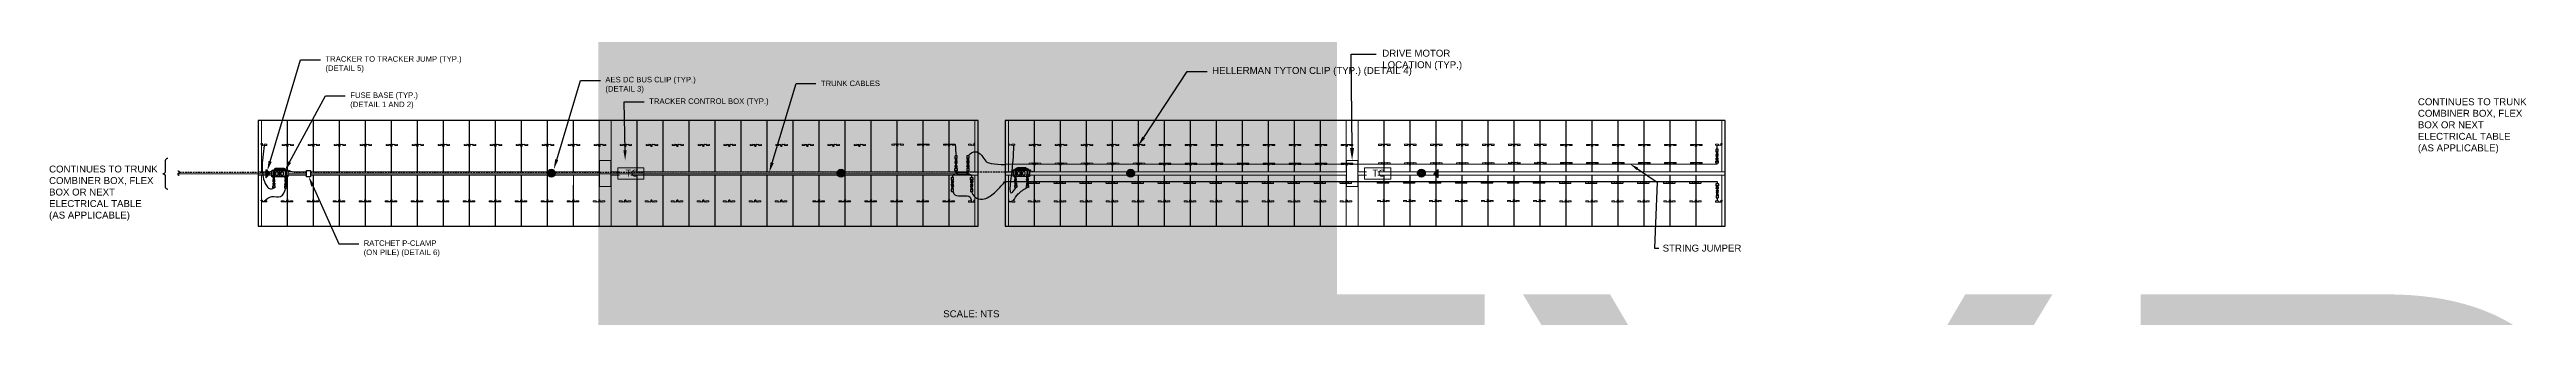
# Model space of a CAD drawing. Header units: feet. Extents: x -13743 to 68376, y -48 to 67763.
# Drawn here: x -328.7 to 30.4, y 63192.4 to 63231.1 of the extents above; entities that cross this region are included whole.
import ezdxf
from ezdxf import colors
from ezdxf.entities.mleader import LeaderData, LeaderLine
from ezdxf.enums import TextEntityAlignment as Align
from ezdxf.math import Vec2, Vec3

# ---------------------------------------------------------------- set-up
doc = ezdxf.new("R2018")
doc.units = ezdxf.units.FT
doc.header["$MEASUREMENT"] = 0
doc.set_wipeout_variables(frame=1)
doc.linetypes.add('ACAD-x100644055pbs01-civil$0${ Chain Double-Dash }', pattern=[0])
doc.linetypes.add('HIDDEN', pattern=[0.375, 0.25, -0.125])
for name, color, linetype in [('@2x27 Tracker LR5', 5, 'Continuous'), ('E-CABL-HARN', 6, 'HIDDEN'), ('E-CABL-HARN-NEG', 3, 'Continuous'), ('E-EQPM-HRDW', 16, 'Continuous'), ('E-HARN-COMP', 8, 'Continuous'), ('E-TRNK-CABL-NEG', 6, 'HIDDEN'), ('E-TRUNK-CABLE-POS', 6, 'HIDDEN'), ('E-WIRING DETAILS', 7, 'Continuous'), ('G-ANNO-DIMS', 1, 'Continuous'), ('G-ANNO-TEXT', 1, 'Continuous'), ('G-TEXT', 7, 'Continuous'), ('G-TITL-TEXT', 153, 'Continuous'), ('PDF_Ediciones', 1, 'Continuous'), ('XREF', 7, 'Continuous')]:
    doc.layers.add(name, color=color, linetype=linetype)
for name, color, linetype, lineweight in [('E-MODULE', 253, 'Continuous', 0), ('E-TRACER-EQMPT', 252, 'Continuous', 0), ('E-TRACKER MOTOR', 252, 'Continuous', 0)]:
    doc.layers.add(name, color=color, linetype=linetype, lineweight=lineweight)
doc.styles.add('NEI-A', font='arial.ttf')
doc.styles.get("Standard").update_dxf_attribs({"font": 'arial.ttf'})

msp = doc.modelspace()

# ---------------------------------------------------------------- texts
at = {"layer": 'E-TRACKER MOTOR', "char_height": 1, "attachment_point": 1}
for insert in [(-245.18, 63213.76), (-136.9, 63213.76)]:
    msp.add_mtext_dynamic_manual_height_columns('TC', width=1.5814, gutter_width=9.38, heights=[0], dxfattribs=dict(at, insert=insert))
at = {"layer": 'G-ANNO-TEXT', "char_height": 1, "width": 17.856, "attachment_point": 4, "style": 'NEI-A'}
for insert in [(14.67, 63220.1, 0.09), (-328.72, 63210.37, 0)]:
    msp.add_mtext('CONTINUES TO TRUNK COMBINER BOX, FLEX BOX OR NEXT ELECTRICAL TABLE \\P(AS APPLICABLE)', dxfattribs=dict(at, insert=insert))
at = {"layer": 'G-TITL-TEXT', "color": 7, "linetype": 'Continuous', "style": 'NEI-A'}
msp.add_text('SCALE: NTS', height=1, dxfattribs=at).set_placement((-199.1, 63193.41), align=Align.TOP_LEFT)

# ---------------------------------------------------------------- blocks, each defined once
blk = doc.blocks.new('CLIP')
blk.add_lwpolyline([(-0.09, 0.1), (0.05, 0.1), (0.05, -0.02), (-0.09, -0.02)], close=True)
at = {"layer": 'PDF_Ediciones', "lineweight": 0}
for points in [[(-0.9, -0.15, -0.414213), (-0.93, -0.12), (-0.93, -0.04, -0.414213), (-0.89, 0), (-0.53, 0, -0.414213), (-0.5, -0.04), (-0.5, -0.12, -0.414213), (-0.53, -0.17), (-0.9, -0.15)], [(0.71, -0.15, 0.414213), (0.75, -0.12), (0.75, -0.04, 0.414213), (0.72, 0), (0.35, 0, 0.414213), (0.32, -0.04), (0.32, -0.12, 0.414213), (0.35, -0.17), (0.71, -0.15)]]:
    blk.add_lwpolyline(points, format="xyb", dxfattribs=at)
at = {"layer": 'XREF', "flags": 128}
blk.add_lwpolyline([(-0.51, -0.1), (-0.18, -0.12, 0.486695), (-0.07, -0.03), (-0.07, 0.11, -0.78238), (0.02, 0.12), (0.02, -0.03, 0.37874), (0.16, -0.11), (0.33, -0.1)], format="xyb", dxfattribs=at)
blk = doc.blocks.new('Injected piece wire support')
h = blk.add_hatch(color=256)
h.dxf.hatch_style = 1
h.paths.add_polyline_path([(0, 0.57), (0, -0.57), (0.64, 0.07)])
at = {"layer": 'E-EQPM-HRDW', "flags": 128}
blk.add_lwpolyline([(0.64, 0.07), (0, 0.57), (0, -0.57)], close=True, dxfattribs=at)
blk = doc.blocks.new('AES Clamp')
h = blk.add_hatch(color=256)
h.dxf.hatch_style = 1
h.paths.add_polyline_path([(-0.56, 0, 1), (0.56, 0, 1)])
at = {"layer": 'E-WIRING DETAILS'}
blk.add_circle((0, 0), 0.564, dxfattribs=at)
blk = doc.blocks.new('Fuse Base')
blk.add_wipeout([(-1.12, 0.46), (1.21, 0.47), (1.21, -0.46), (-1.12, -0.46)])
at = {"layer": 'E-HARN-COMP'}
for points in [[(-1.12, 0.46), (0, 0.46), (0, -0.46), (-1.12, -0.46)], [(-0.52, 0.27), (-0.23, 0.27), (-0.23, -0.27), (-0.52, -0.27)], [(0, 0.46), (1.21, 0.47), (1.21, -0.46), (0, -0.46)], [(0.25, 0.26), (0.51, 0.26), (0.51, -0.26), (0.25, -0.26)]]:
    blk.add_lwpolyline(points, close=True, dxfattribs=at)
blk = doc.blocks.new('drop')
at = {"layer": 'E-HARN-COMP'}
blk.add_line((-0.9, 0.35), (0.9, 0.35), dxfattribs=at)
for points in [[(-0.9, 0.41, 0.38464), (-1.28, 0.11), (-1.28, -0.18)], [(0.89, 0.41, -0.38464), (1.27, 0.11), (1.27, -0.18)]]:
    blk.add_lwpolyline(points, format="xyb", dxfattribs=at)
blk.add_lwpolyline([(-0.9, 0.54), (0.9, 0.54), (0.9, 0), (-0.9, 0)], close=True, dxfattribs=at)
blk = doc.blocks.new('A$C084F4888')
at = {"layer": 'E-HARN-COMP'}
for p, q in [((0.52, 0.02, 0.01), (0.41, 0.02, 0.01)), ((0.54, 0.02, 0.01), (0.57, 0.02, 0.01)), ((0.52, -0.02, 0.01), (0.41, -0.02, 0.01)), ((0.54, -0.02, 0.01), (0.57, -0.02, 0.01))]:
    blk.add_line(p, q, dxfattribs=at)
for points, elevation in [([(0.2, -0.1), (0.2, -0.09), (0.2, 0.09), (0.2, 0.1), (0.03, 0.1), (0.01, 0.09), (0, 0.09), (0, 0.07), (0, 0.03), (0, -0.01), (0, -0.07), (0, -0.09), (0.03, -0.1), (0.2, -0.1)], -0.01), ([(0.2, 0.07), (0.2, 0.06), (0.2, 0.06), (0.2, 0.06), (0.2, 0.06), (0.2, 0.06), (0.21, 0.06), (0.21, 0.07), (0.21, 0.07), (0.22, 0.06), (0.22, 0.06), (0.22, 0.06)], 0.05), ([(0.27, 0.08), (0.27, -0.08), (0.28, -0.07), (0.28, -0.06), (0.28, -0.06), (0.29, -0.06), (0.31, -0.05), (0.32, -0.05), (0.33, -0.05), (0.35, -0.1), (0.35, -0.1), (0.35, 0.1), (0.35, 0.1), (0.33, 0.05), (0.32, 0.05), (0.31, 0.05), (0.29, 0.06), (0.28, 0.06), (0.28, 0.06), (0.28, 0.07), (0.27, 0.08)], 0), ([(0.35, 0.09), (0.37, 0.09)], 0), ([(0.47, 0.06), (0.47, 0.06), (0.46, 0.07), (0.45, 0.08), (0.43, 0.08), (0.43, 0.07), (0.37, 0.07), (0.37, 0.07), (0.37, 0.1), (0.37, 0.1), (0.37, -0.1), (0.37, -0.1), (0.37, -0.07), (0.37, -0.07), (0.43, -0.07), (0.43, -0.08), (0.45, -0.08), (0.46, -0.07), (0.47, -0.06), (0.47, -0.06), (0.46, -0.06), (0.37, -0.06), (0.37, -0.05), (0.37, -0.04), (0.37, -0.04), (0.37, 0.04), (0.37, 0.04), (0.37, 0.05), (0.37, 0.06)], 0.03), ([(0.37, 0.06), (0.46, 0.06), (0.47, 0.06)], 0.03), ([(0.2, -0.07), (0.2, -0.07), (0.2, -0.07), (0.21, -0.06), (0.21, -0.06), (0.22, -0.07), (0.22, -0.07), (0.22, -0.06), (0.22, -0.06)], 0.01), ([(0.35, -0.09), (0.37, -0.09)], 0)]:
    blk.add_lwpolyline(points, dxfattribs=dict(at, elevation=elevation))
for points in [[(0.27, 0.08), (0.26, 0.07), (0.26, 0.07), (0.26, 0.06), (0.25, 0.06), (0.25, 0.06), (0.23, 0.06), (0.23, 0.06), (0.23, 0.06), (0.22, 0.06), (0.22, 0.06), (0.22, 0.05), (0.22, 0.05), (0.22, 0.05), (0.23, 0.04), (0.26, 0.04), (0.26, 0.05), (0.26, 0.05), (0.26, 0.07)], [(0.37, 0.04), (0.38, 0.04)], [(0.38, -0.04), (0.38, 0.04), (0.38, 0.04), (0.38, -0.04), (0.38, -0.04)], [(0.38, 0.04), (0.39, 0.03), (0.39, -0.03), (0.38, -0.04), (0.38, 0.04), (0.38, 0.04)], [(0.4, 0.04), (0.4, 0.04), (0.39, 0.03), (0.39, -0.03), (0.4, -0.04), (0.4, 0.04)], [(0.39, 0.03), (0.39, 0.03)], [(0.4, 0.04), (0.41, 0.04), (0.41, 0.04), (0.41, 0.03), (0.41, 0.03), (0.57, 0.03), (0.57, 0.03), (0.57, 0.02), (0.57, -0.02), (0.57, -0.03), (0.57, -0.03), (0.41, -0.03), (0.41, -0.04), (0.41, -0.04), (0.4, -0.04), (0.4, -0.04), (0.4, 0.04)], [(0.4, 0.04), (0.4, 0.04), (0.4, -0.04), (0.4, -0.04), (0.4, 0.04)], [(0.4, 0.04), (0.4, 0.04)], [(0.54, 0.02), (0.54, 0.02), (0.54, -0.02), (0.54, -0.02), (0.54, 0.02)], [(0.57, 0.02), (0.57, 0.02), (0.57, -0.02), (0.57, -0.02)], [(0.27, -0.08), (0.26, -0.07), (0.26, -0.07), (0.26, -0.06), (0.25, -0.06), (0.25, -0.06), (0.23, -0.06), (0.23, -0.06), (0.23, -0.06), (0.22, -0.06), (0.22, -0.06), (0.22, -0.05), (0.22, -0.05), (0.22, -0.05), (0.23, -0.04), (0.26, -0.04), (0.26, -0.05), (0.26, -0.05), (0.26, -0.07)], [(0.37, -0.04), (0.38, -0.04)], [(0.38, -0.04), (0.38, -0.04)], [(0.39, -0.03), (0.39, -0.03)], [(0.4, -0.04), (0.4, -0.04)], [(0.4, -0.04), (0.4, -0.04)]]:
    blk.add_lwpolyline(points, dxfattribs=at)
at = {"layer": 'E-HARN-COMP', "elevation": 0.06}
blk.add_lwpolyline([(0.35, 0.02), (0.3, 0.02), (0.3, -0.02), (0.35, -0.02)], close=True, dxfattribs=at)
at = {"layer": 'E-HARN-COMP'}
blk.add_circle((0.32, 0, 0.05), 0.0136, dxfattribs=at)
blk = doc.blocks.new('A$C2C7A52CE')
at = {"layer": 'E-HARN-COMP'}
for p, q in [((-0.5, 0.09, 0.08), (-0.49, 0.09, 0.08)), ((-0.5, -0.09, 0.08), (-0.49, -0.09, 0.08))]:
    blk.add_line(p, q, dxfattribs=at)
for points, elevation in [([(-0.63, -0.1), (-0.64, -0.1), (-0.64, 0.1), (-0.63, 0.1), (-0.58, 0.1), (-0.57, 0.1), (-0.57, -0.1), (-0.58, -0.1), (-0.63, -0.1)], -0.03), ([(-0.63, 0.03), (-0.63, 0.03), (-0.63, 0.02), (-0.6, 0.02)], 0.08), ([(-0.57, 0.06), (-0.57, 0.06), (-0.52, 0.06), (-0.51, 0.06)], 0.01), ([(-0.51, -0.1), (-0.51, -0.1), (-0.51, 0.1), (-0.51, 0.1), (-0.5, 0.1), (-0.5, -0.1), (-0.51, -0.1)], -0.03), ([(-0.49, 0.1), (-0.49, 0.09), (-0.49, 0.09), (-0.39, 0.06), (-0.28, 0.07), (-0.28, 0.08), (-0.27, 0.08), (-0.27, -0.08), (-0.28, -0.08), (-0.28, -0.08), (-0.39, -0.06), (-0.49, -0.09), (-0.49, -0.1), (-0.49, 0.1)], -0.03), ([(-0.27, -0.08), (-0.27, -0.08), (-0.27, 0.07), (-0.27, 0.08)], -0.03), ([(-0.27, 0.07), (-0.26, 0.07), (-0.25, 0.07), (-0.25, 0.07), (-0.24, 0.07), (-0.24, 0.07), (-0.22, 0.07), (-0.22, 0.07), (-0.22, 0.07), (-0.21, 0.07), (-0.21, 0.07), (-0.2, 0.07), (-0.2, 0.07)], 0.08), ([(0, -0.09), (-0.01, -0.09), (-0.03, -0.1), (-0.14, -0.1), (-0.2, -0.1), (-0.2, -0.09), (-0.2, 0.09), (-0.2, 0.1), (-0.14, 0.1), (-0.03, 0.1), (-0.01, 0.09), (0, 0.09), (0, 0.06), (0, 0), (0, -0.07), (0, -0.09)], -0.02), ([(-0.63, -0.03), (-0.63, -0.03), (-0.63, -0.02), (-0.6, -0.02)], 0.08), ([(-0.57, -0.06), (-0.57, -0.06), (-0.52, -0.06), (-0.51, -0.06)], 0.01), ([(-0.27, -0.07), (-0.26, -0.06), (-0.25, -0.06), (-0.25, -0.07), (-0.24, -0.07), (-0.24, -0.07), (-0.23, -0.07), (-0.22, -0.07), (-0.22, -0.07), (-0.22, -0.07), (-0.22, -0.07), (-0.21, -0.07), (-0.21, -0.07), (-0.2, -0.07), (-0.2, -0.07)], -0.04)]:
    blk.add_lwpolyline(points, dxfattribs=dict(at, elevation=elevation))
for points in [[(-0.59, 0.02), (-0.43, 0.02)], [(-0.43, 0.02), (-0.43, -0.02)], [(-0.59, -0.02), (-0.43, -0.02)]]:
    blk.add_lwpolyline(points, dxfattribs=at)
blk = doc.blocks.new('RACHET CLAMP')
blk.add_wipeout([(-0.29, 0.92), (0.29, 0.92), (0.29, 0), (-0.29, 0)])
at = {"layer": 'E-HARN-COMP'}
blk.add_lwpolyline([(-0.29, 0.92), (0.29, 0.92), (0.29, 0), (-0.29, 0)], close=True, dxfattribs=at)
blk = doc.blocks.new('end break')
at = {"color": 0}
for centre, major_axis in [((0.02, 0.06), (-0.0162, -0.0604)), ((-0.02, -0.06), (0.0162, 0.0604))]:
    blk.add_ellipse(centre, major_axis=major_axis, ratio=0.75, start_param=3.141593, end_param=6.283185, dxfattribs=at)
blk = doc.blocks.new('E-100-18')
for points in [[(-0.0625, -0.15625), (0.0625, -0.15625), (0.0625, 0.15625), (-0.0625, 0.15625), (-0.0625, -0.15625)], [(-0.0625, 0.09375), (0.0625, 0.09375)], [(-0.0625, -0.09375), (0.0625, -0.09375)]]:
    blk.add_lwpolyline(points)
blk = doc.blocks.new('CIP 1 HALF')
blk.add_lwpolyline([(98.4, 120.87), (98.47, 120.87), (98.47, 120.75), (98.4, 120.75)], close=True)
at = {"layer": 'PDF_Ediciones', "lineweight": 0}
blk.add_lwpolyline([(97.59, 120.62, -0.414213), (97.57, 120.65), (97.57, 120.73, -0.414213), (97.6, 120.77), (97.96, 120.77, -0.414213), (97.99, 120.73), (97.99, 120.65, -0.414213), (97.96, 120.6), (97.59, 120.62)], format="xyb", dxfattribs=at)
at = {"layer": 'XREF', "flags": 128}
blk.add_lwpolyline([(97.98, 120.67), (98.31, 120.65, 0.486695), (98.43, 120.74), (98.43, 120.88, -0.359525), (98.47, 120.92, -0.344708)], format="xyb", dxfattribs=at)
blk = doc.blocks.new('DETAIL_TITLE')
blk.add_circle((0.5923, -0.5126), 0.25)
at = {"style": 'NEI-A', "flags": 8}
blk.add_attdef('#', text='', height=0.2, dxfattribs=at).set_placement((0.5922, -0.5109), align=Align.MIDDLE_CENTER)
at = {"lineweight": 30, "flags": 104}
blk.add_attdef('DETAIL_TITLE', text='', height=0.2, dxfattribs=at).set_placement((0.9099, -0.5251), align=Align.BOTTOM_LEFT)
at = {"style": 'NEI-A'}
for tag, p in [('SCALE:', (0.9386, -0.7379)), ('1"_=_', (1.5474, -0.7379))]:
    blk.add_attdef(tag, text='', height=0.1, dxfattribs=at).set_placement(p, align=Align.BOTTOM_LEFT)
blk = doc.blocks.new('sub-title')
at = {"color": 153, "lineweight": 30, "flags": 106}
blk.add_attdef('SUB_TITLE', text='', height=0.1875, dxfattribs=at).set_placement((0, 0.1875), align=Align.MIDDLE_CENTER)

# ---------------------------------------------------------------- linework, layer by layer
for points in [[(-297.97, 63217.53), (-297.84, 63217.53), (-297.84, 63217.41), (-297.97, 63217.41)], [(-297.97, 63209.37), (-297.84, 63209.37), (-297.84, 63209.25), (-297.97, 63209.25)]]:
    msp.add_lwpolyline(points, close=True)
at = {"layer": '@2x27 Tracker LR5', "color": 1}
for points in [[(-194.03, 63205.57), (-194.03, 63220.86), (-298.41, 63220.86), (-298.41, 63205.57), (-194.03, 63205.57)], [(-85.75, 63205.57), (-85.75, 63220.86), (-190.14, 63220.86), (-190.14, 63205.57), (-85.75, 63205.57)]]:
    msp.add_lwpolyline(points, dxfattribs=at)
at = {"layer": 'E-CABL-HARN-NEG'}
for q in [(-190.14, 63214.52), (-86.92, 63214.68, -0.12)]:
    msp.add_line((-86.92, 63214.58, 0.07), q, dxfattribs=at)
msp.add_lwpolyline([(-86.88, 63211.77), (-86.88, 63211.98), (-190.2, 63211.98)], dxfattribs=at)
for points in [[(-297.53, 63217.26), (-297.83, 63213.9, 0.07), (-297.22, 63211.48, 0.11), (-296.77, 63211.02, 0.15), (-296.11, 63211.11, -0.04)], [(-86.92, 63216.75, -0.04), (-86.92, 63217.03, -0.02), (-86.93, 63217.27)], [(-86.89, 63209.69, 0.01), (-86.89, 63209.69, -0.03), (-86.93, 63209.23)]]:
    msp.add_spline(points, degree=3, dxfattribs=at)
for points, end_tangent in [([(-197.37, 63217.41), (-197.24, 63215.74, 0.01)], (0.55098, -0.834518)), ([(-297.49, 63209.27), (-296.45, 63209.86, 0.11), (-295.15, 63209.88, 0.11), (-294.39, 63211.1, -0.09)], (0.009936, 0.999951)), ([(-197.71, 63210.59, -0.03), (-197.41, 63210.12, 0.14), (-195.19, 63209.77, 0.24), (-195.03, 63209.22, 0.14)], (-0.057691, -0.998335))]:
    msp.add_spline(points, degree=3, dxfattribs=dict(at, end_tangent=end_tangent))
at = {"layer": 'E-HARN-COMP'}
msp.add_line((-195.7, 63213.11, 0.12), (-197.05, 63213.11, 0.12), dxfattribs=at)
for points, elevation in [([(-197.05, 63213.11, 0.344289), (-197.77, 63212.87), (-197.77, 63212.62)], 0.25), ([(-197.05, 63213.17, -0.38464), (-197.24, 63213.32), (-197.24, 63213.61)], -0.12), ([(-195.7, 63213.11, -0.344289), (-194.98, 63212.87), (-194.98, 63212.62)], 0.12)]:
    msp.add_lwpolyline(points, format="xyb", dxfattribs=dict(at, elevation=elevation))
msp.add_lwpolyline([(-195.7, 63212.97), (-197.05, 63212.97), (-197.05, 63213.38), (-195.7, 63213.38)], close=True, dxfattribs=at)
msp.add_lwpolyline([(-195.7, 63213.17, 0.38464), (-195.51, 63213.32), (-195.51, 63213.61)], format="xyb", dxfattribs=at)
at = {"layer": 'E-MODULE'}
for points in [[(-294.21, 63213.46), (-294.21, 63220.86), (-297.92, 63220.86), (-297.92, 63213.46), (-294.21, 63213.46)], [(-290.44, 63213.46), (-290.44, 63220.86), (-294.15, 63220.86), (-294.15, 63213.46), (-290.44, 63213.46)], [(-286.67, 63213.46), (-286.67, 63220.86), (-290.38, 63220.86), (-290.38, 63213.46), (-286.67, 63213.46)], [(-282.9, 63213.46), (-282.9, 63220.86), (-286.61, 63220.86), (-286.61, 63213.46), (-282.9, 63213.46)], [(-279.13, 63213.46), (-279.13, 63220.86), (-282.84, 63220.86), (-282.84, 63213.46), (-279.13, 63213.46)], [(-275.36, 63213.46), (-275.36, 63220.86), (-279.07, 63220.86), (-279.07, 63213.46), (-275.36, 63213.46)], [(-271.59, 63213.46), (-271.59, 63220.86), (-275.3, 63220.86), (-275.3, 63213.46), (-271.59, 63213.46)], [(-267.82, 63213.46), (-267.82, 63220.86), (-271.53, 63220.86), (-271.53, 63213.46), (-267.82, 63213.46)], [(-264.05, 63213.46), (-264.05, 63220.86), (-267.76, 63220.86), (-267.76, 63213.46), (-264.05, 63213.46)], [(-260.28, 63213.46), (-260.28, 63220.86), (-263.99, 63220.86), (-263.99, 63213.46), (-260.28, 63213.46)], [(-256.51, 63213.46), (-256.51, 63220.86), (-260.22, 63220.86), (-260.22, 63213.46), (-256.51, 63213.46)], [(-252.74, 63213.46), (-252.74, 63220.86), (-256.45, 63220.86), (-256.45, 63213.46), (-255.5, 63213.46)], [(-248.97, 63213.46), (-248.97, 63220.86), (-252.68, 63220.86), (-252.68, 63213.46), (-248.97, 63213.46)], [(-243.52, 63213.46), (-243.52, 63220.86), (-247.23, 63220.86), (-247.23, 63213.46), (-246.03, 63213.46)], [(-239.75, 63213.46), (-239.75, 63220.86), (-243.46, 63220.86), (-243.46, 63213.46), (-239.75, 63213.46)], [(-235.98, 63213.46), (-235.98, 63220.86), (-239.7, 63220.86), (-239.7, 63213.46), (-235.98, 63213.46)], [(-232.21, 63213.46), (-232.21, 63220.86), (-235.93, 63220.86), (-235.93, 63213.46), (-232.21, 63213.46)], [(-228.45, 63213.46), (-228.45, 63220.86), (-232.16, 63220.86), (-232.16, 63213.46), (-228.45, 63213.46)], [(-224.68, 63213.46), (-224.68, 63220.86), (-228.39, 63220.86), (-228.39, 63213.46), (-224.68, 63213.46)], [(-220.91, 63213.46), (-220.91, 63220.86), (-224.62, 63220.86), (-224.62, 63213.46), (-220.91, 63213.46)], [(-217.14, 63213.46), (-217.14, 63220.86), (-220.85, 63220.86), (-220.85, 63213.46), (-217.14, 63213.46)], [(-213.37, 63213.46), (-213.37, 63220.86), (-217.08, 63220.86), (-217.08, 63213.46), (-213.37, 63213.46)], [(-209.6, 63213.46), (-209.6, 63220.86), (-213.31, 63220.86), (-213.31, 63213.46), (-209.6, 63213.46)], [(-205.83, 63213.46), (-205.83, 63220.86), (-209.54, 63220.86), (-209.54, 63213.46), (-205.83, 63213.46)], [(-202.06, 63213.46), (-202.06, 63220.86), (-205.77, 63220.86), (-205.77, 63213.46), (-202.06, 63213.46)], [(-198.29, 63213.46), (-198.29, 63220.86), (-202, 63220.86), (-202, 63213.46), (-198.29, 63213.46)], [(-194.52, 63213.46), (-194.52, 63220.86), (-198.23, 63220.86), (-198.23, 63213.46), (-194.52, 63213.46)], [(-185.93, 63213.46), (-185.93, 63220.86), (-189.64, 63220.86), (-189.64, 63213.46), (-185.93, 63213.46)], [(-182.16, 63213.46), (-182.16, 63220.86), (-185.87, 63220.86), (-185.87, 63213.46), (-182.16, 63213.46)], [(-178.39, 63213.46), (-178.39, 63220.86), (-182.1, 63220.86), (-182.1, 63213.46), (-178.39, 63213.46)], [(-174.62, 63213.46), (-174.62, 63220.86), (-178.33, 63220.86), (-178.33, 63213.46), (-174.62, 63213.46)], [(-170.85, 63213.46), (-170.85, 63220.86), (-174.56, 63220.86), (-174.56, 63213.46), (-170.85, 63213.46)], [(-167.08, 63213.46), (-167.08, 63220.86), (-170.79, 63220.86), (-170.79, 63213.46), (-167.08, 63213.46)], [(-163.31, 63213.46), (-163.31, 63220.86), (-167.03, 63220.86), (-167.03, 63213.46), (-163.31, 63213.46)], [(-159.54, 63213.46), (-159.54, 63220.86), (-163.26, 63220.86), (-163.26, 63213.46), (-159.54, 63213.46)], [(-155.78, 63213.46), (-155.78, 63220.86), (-159.49, 63220.86), (-159.49, 63213.46), (-155.78, 63213.46)], [(-152.01, 63213.46), (-152.01, 63220.86), (-155.72, 63220.86), (-155.72, 63213.46), (-152.01, 63213.46)], [(-148.24, 63213.46), (-148.24, 63220.86), (-151.95, 63220.86), (-151.95, 63213.46), (-148.24, 63213.46)], [(-144.47, 63213.46), (-144.47, 63220.86), (-148.18, 63220.86), (-148.18, 63213.46), (-147.23, 63213.46)], [(-140.7, 63213.46), (-140.7, 63220.86), (-144.41, 63220.86), (-144.41, 63213.46), (-140.7, 63213.46)], [(-135.25, 63213.46), (-135.25, 63220.86), (-138.96, 63220.86), (-138.96, 63213.46), (-137.76, 63213.46)], [(-131.48, 63213.46), (-131.48, 63220.86), (-135.19, 63220.86), (-135.19, 63213.46), (-131.48, 63213.46)], [(-127.71, 63213.46), (-127.71, 63220.86), (-131.42, 63220.86), (-131.42, 63213.46), (-127.71, 63213.46)], [(-123.94, 63213.46), (-123.94, 63220.86), (-127.65, 63220.86), (-127.65, 63213.46), (-123.94, 63213.46)], [(-120.17, 63213.46), (-120.17, 63220.86), (-123.88, 63220.86), (-123.88, 63213.46), (-120.17, 63213.46)], [(-116.4, 63213.46), (-116.4, 63220.86), (-120.11, 63220.86), (-120.11, 63213.46), (-116.4, 63213.46)], [(-112.63, 63213.46), (-112.63, 63220.86), (-116.34, 63220.86), (-116.34, 63213.46), (-112.63, 63213.46)], [(-108.86, 63213.46), (-108.86, 63220.86), (-112.57, 63220.86), (-112.57, 63213.46), (-108.86, 63213.46)], [(-105.09, 63213.46), (-105.09, 63220.86), (-108.8, 63220.86), (-108.8, 63213.46), (-105.09, 63213.46)], [(-101.32, 63213.46), (-101.32, 63220.86), (-105.03, 63220.86), (-105.03, 63213.46), (-101.32, 63213.46)], [(-97.55, 63213.46), (-97.55, 63220.86), (-101.26, 63220.86), (-101.26, 63213.46), (-97.55, 63213.46)], [(-93.78, 63213.46), (-93.78, 63220.86), (-97.49, 63220.86), (-97.49, 63213.46), (-93.78, 63213.46)], [(-90.01, 63213.46), (-90.01, 63220.86), (-93.72, 63220.86), (-93.72, 63213.46), (-90.01, 63213.46)], [(-86.24, 63213.46), (-86.24, 63220.86), (-89.95, 63220.86), (-89.95, 63213.46), (-86.24, 63213.46)], [(-294.21, 63205.57), (-294.21, 63212.97), (-297.92, 63212.97), (-297.92, 63205.57), (-294.21, 63205.57)], [(-290.44, 63205.57), (-290.44, 63212.97), (-294.15, 63212.97), (-294.15, 63205.57), (-290.44, 63205.57)], [(-286.67, 63205.57), (-286.67, 63212.97), (-290.38, 63212.97), (-290.38, 63205.57), (-286.67, 63205.57)], [(-282.9, 63205.57), (-282.9, 63212.97), (-286.61, 63212.97), (-286.61, 63205.57), (-282.9, 63205.57)], [(-279.13, 63205.57), (-279.13, 63212.97), (-282.84, 63212.97), (-282.84, 63205.57), (-279.13, 63205.57)], [(-275.36, 63205.57), (-275.36, 63212.97), (-279.07, 63212.97), (-279.07, 63205.57), (-275.36, 63205.57)], [(-271.59, 63205.57), (-271.59, 63212.97), (-275.3, 63212.97), (-275.3, 63205.57), (-271.59, 63205.57)], [(-267.82, 63205.57), (-267.82, 63212.97), (-271.53, 63212.97), (-271.53, 63205.57), (-267.82, 63205.57)], [(-264.05, 63205.57), (-264.05, 63212.97), (-267.76, 63212.97), (-267.76, 63205.57), (-264.05, 63205.57)], [(-260.28, 63205.57), (-260.28, 63212.97), (-263.99, 63212.97), (-263.99, 63205.57), (-260.28, 63205.57)], [(-256.51, 63205.57), (-256.51, 63212.97), (-260.22, 63212.97), (-260.22, 63205.57), (-256.51, 63205.57)], [(-255.5, 63212.97), (-256.45, 63212.97), (-256.45, 63205.57), (-252.74, 63205.57)], [(-248.97, 63205.57), (-248.97, 63212.97), (-252.68, 63212.97), (-252.68, 63205.57), (-248.97, 63205.57)], [(-246.03, 63212.97), (-247.23, 63212.97), (-247.23, 63205.57), (-243.52, 63205.57)], [(-244.39, 63213.46), (-243.52, 63213.46)], [(-243.52, 63205.57), (-243.52, 63212.97), (-244.39, 63212.97)], [(-239.75, 63205.57), (-239.75, 63212.97), (-243.46, 63212.97), (-243.46, 63205.57), (-239.75, 63205.57)], [(-235.98, 63205.57), (-235.98, 63212.97), (-239.7, 63212.97), (-239.7, 63205.57), (-235.98, 63205.57)], [(-232.21, 63205.57), (-232.21, 63212.97), (-235.93, 63212.97), (-235.93, 63205.57), (-232.21, 63205.57)], [(-228.45, 63205.57), (-228.45, 63212.97), (-232.16, 63212.97), (-232.16, 63205.57), (-228.45, 63205.57)], [(-224.68, 63205.57), (-224.68, 63212.97), (-228.39, 63212.97), (-228.39, 63205.57), (-224.68, 63205.57)], [(-220.91, 63205.57), (-220.91, 63212.97), (-224.62, 63212.97), (-224.62, 63205.57), (-220.91, 63205.57)], [(-217.14, 63205.57), (-217.14, 63212.97), (-220.85, 63212.97), (-220.85, 63205.57), (-217.14, 63205.57)], [(-213.37, 63205.57), (-213.37, 63212.97), (-217.08, 63212.97), (-217.08, 63205.57), (-213.37, 63205.57)], [(-209.6, 63205.57), (-209.6, 63212.97), (-213.31, 63212.97), (-213.31, 63205.57), (-209.6, 63205.57)], [(-205.83, 63205.57), (-205.83, 63212.97), (-209.54, 63212.97), (-209.54, 63205.57), (-205.83, 63205.57)], [(-202.06, 63205.57), (-202.06, 63212.97), (-205.77, 63212.97), (-205.77, 63205.57), (-202.06, 63205.57)], [(-198.29, 63205.57), (-198.29, 63212.97), (-202, 63212.97), (-202, 63205.57), (-198.29, 63205.57)], [(-194.52, 63205.57), (-194.52, 63212.97), (-198.23, 63212.97), (-198.23, 63205.57), (-194.52, 63205.57)], [(-185.93, 63205.57), (-185.93, 63212.97), (-189.64, 63212.97), (-189.64, 63205.57), (-185.93, 63205.57)], [(-182.16, 63205.57), (-182.16, 63212.97), (-185.87, 63212.97), (-185.87, 63205.57), (-182.16, 63205.57)], [(-178.39, 63205.57), (-178.39, 63212.97), (-182.1, 63212.97), (-182.1, 63205.57), (-178.39, 63205.57)], [(-174.62, 63205.57), (-174.62, 63212.97), (-178.33, 63212.97), (-178.33, 63205.57), (-174.62, 63205.57)], [(-170.85, 63205.57), (-170.85, 63212.97), (-174.56, 63212.97), (-174.56, 63205.57), (-170.85, 63205.57)], [(-167.08, 63205.57), (-167.08, 63212.97), (-170.79, 63212.97), (-170.79, 63205.57), (-167.08, 63205.57)], [(-163.31, 63205.57), (-163.31, 63212.97), (-167.03, 63212.97), (-167.03, 63205.57), (-163.31, 63205.57)], [(-159.54, 63205.57), (-159.54, 63212.97), (-163.26, 63212.97), (-163.26, 63205.57), (-159.54, 63205.57)], [(-155.78, 63205.57), (-155.78, 63212.97), (-159.49, 63212.97), (-159.49, 63205.57), (-155.78, 63205.57)], [(-152.01, 63205.57), (-152.01, 63212.97), (-155.72, 63212.97), (-155.72, 63205.57), (-152.01, 63205.57)], [(-148.24, 63205.57), (-148.24, 63212.97), (-151.95, 63212.97), (-151.95, 63205.57), (-148.24, 63205.57)], [(-147.23, 63212.97), (-148.18, 63212.97), (-148.18, 63205.57), (-144.47, 63205.57)], [(-144.47, 63205.57), (-144.47, 63212.97)], [(-140.7, 63205.57), (-140.7, 63212.97), (-144.41, 63212.97), (-144.41, 63205.57), (-140.7, 63205.57)], [(-137.76, 63212.97), (-138.96, 63212.97), (-138.96, 63205.57), (-135.25, 63205.57)], [(-136.11, 63213.46), (-135.25, 63213.46)], [(-135.25, 63205.57), (-135.25, 63212.97), (-136.11, 63212.97)], [(-131.48, 63205.57), (-131.48, 63212.97), (-135.19, 63212.97), (-135.19, 63205.57), (-131.48, 63205.57)], [(-127.71, 63205.57), (-127.71, 63212.97), (-131.42, 63212.97), (-131.42, 63205.57), (-127.71, 63205.57)], [(-123.94, 63205.57), (-123.94, 63212.97), (-127.65, 63212.97), (-127.65, 63205.57), (-123.94, 63205.57)], [(-120.17, 63205.57), (-120.17, 63212.97), (-123.88, 63212.97), (-123.88, 63205.57), (-120.17, 63205.57)], [(-116.4, 63205.57), (-116.4, 63212.97), (-120.11, 63212.97), (-120.11, 63205.57), (-116.4, 63205.57)], [(-112.63, 63205.57), (-112.63, 63212.97), (-116.34, 63212.97), (-116.34, 63205.57), (-112.63, 63205.57)], [(-108.86, 63205.57), (-108.86, 63212.97), (-112.57, 63212.97), (-112.57, 63205.57), (-108.86, 63205.57)], [(-105.09, 63205.57), (-105.09, 63212.97), (-108.8, 63212.97), (-108.8, 63205.57), (-105.09, 63205.57)], [(-101.32, 63205.57), (-101.32, 63212.97), (-105.03, 63212.97), (-105.03, 63205.57), (-101.32, 63205.57)], [(-97.55, 63205.57), (-97.55, 63212.97), (-101.26, 63212.97), (-101.26, 63205.57), (-97.55, 63205.57)], [(-93.78, 63205.57), (-93.78, 63212.97), (-97.49, 63212.97), (-97.49, 63205.57), (-93.78, 63205.57)], [(-90.01, 63205.57), (-90.01, 63212.97), (-93.72, 63212.97), (-93.72, 63205.57), (-90.01, 63205.57)], [(-86.24, 63205.57), (-86.24, 63212.97), (-89.95, 63212.97), (-89.95, 63205.57), (-86.24, 63205.57)], [(-252.74, 63205.57), (-252.74, 63211.53)]]:
    msp.add_lwpolyline(points, dxfattribs=at)
at = {"layer": 'E-TRACER-EQMPT'}
for points in [[(-297.92, 63212.97), (-298.41, 63212.97), (-298.41, 63213.46), (-248.98, 63213.46)], [(-248.98, 63212.97), (-297.92, 63212.97)], [(-247.28, 63213.46), (-246.03, 63213.46)], [(-246.03, 63212.97), (-247.28, 63212.97)], [(-244.39, 63213.46), (-194.52, 63213.46), (-194.03, 63213.46), (-194.03, 63212.97), (-244.39, 63212.97)], [(-189.64, 63212.97), (-190.14, 63212.97), (-190.14, 63213.46), (-140.7, 63213.46)], [(-140.7, 63212.97), (-189.64, 63212.97)], [(-139, 63213.46), (-137.76, 63213.46)], [(-137.76, 63212.97), (-139, 63212.97)], [(-136.11, 63213.46), (-134.16, 63213.46)], [(-136.11, 63213.46), (-86.24, 63213.46), (-85.75, 63213.46), (-85.75, 63212.97), (-136.11, 63212.97)], [(-134.16, 63212.97), (-136.11, 63212.97)]]:
    msp.add_lwpolyline(points, dxfattribs=at)
at = {"layer": 'E-TRACKER MOTOR'}
for points in [[(-248.93, 63211.32), (-248.93, 63215.11), (-247.28, 63215.11), (-247.28, 63211.32)], [(-246.28, 63214.04), (-242.5, 63214.04), (-242.5, 63212.39), (-246.28, 63212.39)], [(-140.65, 63211.32), (-140.65, 63215.11), (-139, 63215.11), (-139, 63211.32)], [(-138.01, 63214.04), (-134.22, 63214.04), (-134.22, 63212.39), (-138.01, 63212.39)]]:
    msp.add_lwpolyline(points, close=True, dxfattribs=at)
at = {"layer": 'E-TRNK-CABL-NEG', "linetype": 'ACAD-x100644055pbs01-civil$0${ Chain Double-Dash }'}
msp.add_line((-195.3, 63213.11, 0.12), (-310.02, 63213.14, -0.1), dxfattribs=at)
at = {"layer": 'E-TRUNK-CABLE-POS'}
for p, q in [((-296.76, 63213.36, -0.09), (-309.86, 63213.35, -0.1)), ((-189.38, 63213.39, -0.04), (-292.16, 63213.36, -0.09))]:
    msp.add_line(p, q, dxfattribs=at)
at = {"layer": 'G-TEXT', "elevation": 0, "flags": 128}
msp.add_lwpolyline([(-311.52, 63215.39), (-311.53, 63215.39, 0.414214), (-311.87, 63215.05), (-311.87, 63213.48, -0.414214), (-312.21, 63213.14), (-312.21, 63213.14), (-312.21, 63213.14, -0.414214), (-311.87, 63212.8), (-311.87, 63211.27, 0.414214), (-311.53, 63210.94), (-311.52, 63210.94)], format="xyb", dxfattribs=at)
at = {"layer": 'PDF_Ediciones', "lineweight": 0}
for points in [[(-297.18, 63217.28, 0.414213), (-297.14, 63217.31), (-297.14, 63217.39, 0.414213), (-297.17, 63217.43), (-297.53, 63217.43, 0.414213), (-297.56, 63217.39), (-297.56, 63217.31, 0.414213), (-297.53, 63217.26), (-297.18, 63217.28)], [(-297.18, 63217.28, 0.414213), (-297.14, 63217.31), (-297.14, 63217.39, 0.414213), (-297.17, 63217.43), (-297.53, 63217.43, 0.414213), (-297.56, 63217.39), (-297.56, 63217.31, 0.414213), (-297.53, 63217.26), (-297.18, 63217.28)], [(-297.18, 63209.12, 0.414213), (-297.14, 63209.15), (-297.14, 63209.23, 0.414213), (-297.17, 63209.27), (-297.53, 63209.27, 0.414213), (-297.56, 63209.23), (-297.56, 63209.15, 0.414213), (-297.53, 63209.1), (-297.18, 63209.12)], [(-297.18, 63209.12, 0.414213), (-297.14, 63209.15), (-297.14, 63209.23, 0.414213), (-297.17, 63209.27), (-297.53, 63209.27, 0.414213), (-297.56, 63209.23), (-297.56, 63209.15, 0.414213), (-297.53, 63209.1), (-297.18, 63209.12)]]:
    msp.add_lwpolyline(points, format="xyb", dxfattribs=at)
at = {"layer": 'XREF', "flags": 128}
for points in [[(-297.91, 63217.58, -0.347123), (-297.87, 63217.55), (-297.87, 63217.4, 0.37874), (-297.72, 63217.31), (-297.56, 63217.33)], [(-297.91, 63217.58, -0.347123), (-297.87, 63217.55), (-297.87, 63217.4, 0.37874), (-297.72, 63217.31), (-297.56, 63217.33)], [(-297.91, 63209.42, -0.347123), (-297.87, 63209.38), (-297.87, 63209.24, 0.37874), (-297.72, 63209.15), (-297.56, 63209.17)]]:
    msp.add_lwpolyline(points, format="xyb", dxfattribs=at)

# ---------------------------------------------------------------- block references
for p in [(-293.03, 63096.67), (-184.71, 63096.67), (-293.03, 63088.46), (-184.71, 63088.46)]:
    msp.add_blockref('CIP 1 HALF', p)
at = {"xscale": -1}
for p in [(-91.17, 63096.67), (-91.17, 63088.46)]:
    msp.add_blockref('CIP 1 HALF', p, dxfattribs=at)
at = {"layer": 'E-CABL-HARN', "color": 4, "linetype": 'Continuous', "xscale": -2.742658024916359, "yscale": 2.742658024916359, "zscale": 2.742658024916359}
msp.add_blockref('end break', (-309.95, 63213.26), dxfattribs=at)
at = {"layer": 'E-HARN-COMP', "yscale": 1.645594825810741, "zscale": 1.645594825810741}
for name, p, xscale, rotation in [('A$C2C7A52CE', (-86.92, 63216.75, 0), -1.645594825810741, 270), ('A$C2C7A52CE', (-197.24, 63215.74, 0.05), -1.645594825810741, 270), ('A$C084F4888', (-197.24, 63213.61, -0.12), -1.645594825810741, 270), ('A$C2C7A52CE', (-195.51, 63215.74, 0.05), -1.645594825810741, 270), ('A$C084F4888', (-195.51, 63213.61), 1.645594825810741, 89.99999999999999), ('A$C084F4888', (-86.93, 63214.68, -0.1), -1.645594825810741, 270), ('A$C084F4888', (-197.77, 63212.62, 0.25), 1.645594825810741, 270.005111451496), ('A$C2C7A52CE', (-197.77, 63210.59, 0.01), -1.645594825810741, 90), ('A$C2C7A52CE', (-194.99, 63210.58, 0.16), -1.645594825810741, 90), ('A$C084F4888', (-194.98, 63212.62, 0.12), -1.645594825810741, 90.00511145149599), ('A$C084F4888', (-86.9, 63211.77, -0.09), -1.645594825810741, 90), ('A$C2C7A52CE', (-86.89, 63209.69, 0.01), -1.645594825810741, 90)]:
    msp.add_blockref(name, p, dxfattribs=dict(at, xscale=xscale, rotation=rotation))
at = {"layer": 'G-ANNO-TEXT'}
ref = msp.add_blockref('DETAIL_TITLE', (-460.64, 63776.87), dxfattribs=dict(at, xscale=128.9267043143703, yscale=128.9267043143703, zscale=128.9267043143703))
ref.add_attrib('#', '1', dxfattribs={"layer": '0', "height": 25.79, "style": 'NEI-A'}).set_placement((-384.28, 63711), align=Align.MIDDLE_CENTER)
lines = msp.add_mtext('{\\LDC BLOCK TYPE-1 (3) STRINGS (78) MODULES [580W]}', dxfattribs={"layer": '0', "insert": (-343.33, 63747.84), "char_height": 858.8681, "attachment_point": 1})
ref.add_attrib('DETAIL_TITLE', '', (-343.33, 63747.84)).embed_mtext(lines)
ref.add_attrib('SCALE:', 'SCALE:', dxfattribs={"layer": '0', "height": 12.893, "style": 'NEI-A'}).set_placement((-339.62, 63632.31), align=Align.TOP_LEFT)
ref.add_attrib('1"_=_', 'NTS', dxfattribs={"layer": '0', "height": 12.893, "style": 'NEI-A'}).set_placement((-267.45, 63632.67), align=Align.TOP_LEFT)
at = {"layer": 'G-TEXT'}
ref = msp.add_blockref('sub-title', (-222.98, 63183.23), dxfattribs=dict(at, xscale=5.485316049832718, yscale=5.485316049832718, zscale=5.485316049832718))
lines = msp.add_mtext('{\\LTYPICAL 54-MODULE SHORT TRACKER  WIRING DETAIL}', dxfattribs={"layer": 'G-ANNO-TEXT', "insert": (-193.01, 63195.72), "char_height": 92.1124, "attachment_point": 1})
ref.add_attrib('SUB_TITLE', '', (-193.01, 63195.72), dxfattribs={"flags": 104}).embed_mtext(lines)
at = {"layer": 'XREF', "rotation": 180}
for name, p in [('CLIP', (-294.2, 63217.26)), ('CLIP', (-290.43, 63217.26)), ('CLIP', (-286.66, 63217.26)), ('CLIP', (-282.89, 63217.26)), ('CLIP', (-279.12, 63217.26)), ('CLIP', (-275.35, 63217.26)), ('CLIP', (-271.58, 63217.26)), ('CLIP', (-267.81, 63217.26)), ('CLIP', (-264.04, 63217.26)), ('CLIP', (-260.27, 63217.26)), ('CLIP', (-256.5, 63217.26)), ('CLIP', (-252.73, 63217.26)), ('CLIP', (-248.96, 63217.26)), ('CLIP', (-245.2, 63217.26)), ('CLIP', (-241.42, 63217.26)), ('CLIP', (-237.66, 63217.26)), ('CLIP', (-233.9, 63217.26)), ('CLIP', (-230.14, 63217.26)), ('CLIP', (-226.36, 63217.26)), ('CLIP', (-222.6, 63217.26)), ('CLIP', (-218.82, 63217.26)), ('CLIP', (-215.06, 63217.26)), ('CLIP', (-211.28, 63217.26)), ('CLIP', (-205.8, 63217.32)), ('CLIP', (-202.06, 63217.29)), ('CLIP', (-198.3, 63217.29)), ('CLIP', (-185.9, 63217.26)), ('CLIP', (-182.13, 63217.26)), ('CLIP', (-178.36, 63217.26)), ('CLIP', (-174.59, 63217.26)), ('CLIP', (-170.82, 63217.26)), ('CLIP', (-167.05, 63217.24)), ('CLIP', (-163.28, 63217.24)), ('CLIP', (-159.51, 63217.24)), ('CLIP', (-155.74, 63217.24)), ('CLIP', (-151.97, 63217.24)), ('CLIP', (-148.2, 63217.24)), ('CLIP', (-144.43, 63217.24)), ('CLIP', (-140.66, 63217.24)), ('CLIP', (-135.25, 63217.28)), ('CLIP', (-131.48, 63217.28)), ('CLIP', (-127.71, 63217.28)), ('CLIP', (-123.94, 63217.28)), ('CLIP', (-120.17, 63217.28)), ('CLIP', (-116.4, 63217.28)), ('CLIP', (-112.64, 63217.28)), ('CLIP', (-108.86, 63217.24)), ('CLIP', (-105.08, 63217.24)), ('CLIP', (-101.32, 63217.24)), ('CLIP', (-97.54, 63217.24)), ('CLIP', (-93.78, 63217.24)), ('CLIP', (-90.01, 63217.24)), ('CLIP', (-182.13, 63214.56)), ('CLIP', (-178.36, 63214.56)), ('CLIP', (-174.59, 63214.56)), ('CLIP', (-170.82, 63214.56)), ('CLIP', (-167.05, 63214.53)), ('CLIP', (-163.28, 63214.53)), ('CLIP', (-159.51, 63214.53)), ('CLIP', (-155.74, 63214.53)), ('CLIP', (-151.97, 63214.53)), ('CLIP', (-148.2, 63214.53)), ('CLIP', (-144.43, 63214.53)), ('CLIP', (-140.66, 63214.53)), ('CLIP', (-135.25, 63214.62)), ('CLIP', (-131.48, 63214.62)), ('CLIP', (-127.71, 63214.62)), ('Injected piece wire support', (-127.34, 63213.22)), ('CLIP', (-123.94, 63214.62)), ('CLIP', (-120.17, 63214.62)), ('CLIP', (-116.4, 63214.67)), ('CLIP', (-112.64, 63214.67)), ('CLIP', (-108.86, 63214.63)), ('CLIP', (-105.08, 63214.63)), ('CLIP', (-101.32, 63214.63)), ('CLIP', (-97.54, 63214.63)), ('CLIP', (-93.78, 63214.63)), ('CLIP', (-90.01, 63214.63))]:
    msp.add_blockref(name, p, dxfattribs=at)
at = {"layer": 'XREF'}
for name, p in [('Injected piece wire support', (-297.3, 63213.16)), ('AES Clamp', (-255.92, 63213.25)), ('AES Clamp', (-213.92, 63213.25)), ('AES Clamp', (-171.93, 63213.25)), ('AES Clamp', (-129.78, 63213.25)), ('CLIP', (-294.15, 63209.27)), ('CLIP', (-290.39, 63209.27)), ('CLIP', (-286.61, 63209.27)), ('CLIP', (-282.85, 63209.27)), ('CLIP', (-279.07, 63209.27)), ('CLIP', (-275.31, 63209.27)), ('CLIP', (-271.53, 63209.27)), ('CLIP', (-267.77, 63209.27)), ('CLIP', (-263.99, 63209.27)), ('CLIP', (-260.23, 63209.27)), ('CLIP', (-256.45, 63209.27)), ('CLIP', (-252.69, 63209.27)), ('CLIP', (-248.91, 63209.24)), ('CLIP', (-245.15, 63209.24)), ('CLIP', (-241.37, 63209.24)), ('CLIP', (-237.61, 63209.24)), ('CLIP', (-233.84, 63209.24)), ('CLIP', (-230.07, 63209.24)), ('CLIP', (-226.3, 63209.24)), ('CLIP', (-222.53, 63209.24)), ('CLIP', (-217.08, 63209.27)), ('CLIP', (-213.31, 63209.27)), ('CLIP', (-209.54, 63209.27)), ('CLIP', (-205.77, 63209.27)), ('CLIP', (-202, 63209.27)), ('CLIP', (-198.23, 63209.27)), ('CLIP', (-185.84, 63209.24)), ('CLIP', (-182.12, 63211.93)), ('CLIP', (-182.08, 63209.24)), ('CLIP', (-178.36, 63211.93)), ('CLIP', (-178.31, 63209.24)), ('CLIP', (-174.58, 63211.93)), ('CLIP', (-174.54, 63209.24)), ('CLIP', (-170.82, 63211.93)), ('CLIP', (-170.78, 63209.24)), ('CLIP', (-167.04, 63211.93)), ('CLIP', (-167, 63209.24)), ('CLIP', (-163.28, 63211.93)), ('CLIP', (-163.24, 63209.24)), ('CLIP', (-159.5, 63211.93)), ('CLIP', (-159.46, 63209.24)), ('CLIP', (-155.74, 63211.93)), ('CLIP', (-155.7, 63209.24)), ('CLIP', (-151.96, 63211.93)), ('CLIP', (-151.92, 63209.24)), ('CLIP', (-148.2, 63211.93)), ('CLIP', (-148.16, 63209.24)), ('CLIP', (-144.42, 63211.93)), ('CLIP', (-144.38, 63209.24)), ('CLIP', (-140.66, 63211.93)), ('CLIP', (-140.62, 63209.24)), ('CLIP', (-135.25, 63211.97)), ('CLIP', (-135.21, 63209.29)), ('CLIP', (-131.47, 63211.97)), ('CLIP', (-131.43, 63209.29)), ('CLIP', (-127.71, 63211.97)), ('CLIP', (-127.67, 63209.29)), ('CLIP', (-123.93, 63211.97)), ('CLIP', (-123.89, 63209.29)), ('CLIP', (-120.17, 63211.97)), ('CLIP', (-120.13, 63209.29)), ('CLIP', (-116.39, 63211.97)), ('CLIP', (-116.35, 63209.29)), ('CLIP', (-112.63, 63211.97)), ('CLIP', (-112.59, 63209.29)), ('CLIP', (-108.85, 63211.93)), ('CLIP', (-108.81, 63209.24)), ('CLIP', (-105.08, 63211.93)), ('CLIP', (-105.04, 63209.24)), ('CLIP', (-101.31, 63211.93)), ('CLIP', (-101.27, 63209.24)), ('CLIP', (-97.54, 63211.93)), ('CLIP', (-97.5, 63209.24)), ('CLIP', (-93.77, 63211.93)), ('CLIP', (-93.73, 63209.24)), ('CLIP', (-90, 63211.93)), ('CLIP', (-89.96, 63209.24))]:
    msp.add_blockref(name, p, dxfattribs=at)

msp.set_redraw_order([(e.dxf.handle, doc.entitydb.next_handle()) for e in msp.query("TEXT MTEXT ATTDEF DIMENSION ARC_DIMENSION")])  # texts and dimensions are drawn at this point

# ---------------------------------------------------------------- leaders
at = {"layer": 'G-ANNO-DIMS'}
ml = msp.add_multileader_mtext('Standard', dxfattribs=at)
ml.set_content('STRING JUMPER', color=256, style='NEI-A')
ml.set_leader_properties()
ml.build(insert=Vec2(0, 0))
ml.multileader.update_dxf_attribs({"dogleg_length": 0.0625, "arrow_head_size": 1.25, "scale": 10})
ctx = ml.context
ctx.base_point, ctx.scale, ctx.char_height, ctx.arrow_head_size, ctx.landing_gap_size, ctx.plane_origin = Vec3(-95.35, 63202.41), 10, 1, 1.25, 0.625, Vec3(-89.9, 63216.45)
ctx.text_align_type = 2
notes = []
notes.append((ctx, [(0, (1, 1, 0), (-95.98, 63202.41), (1, 0), 0.625, [(1, [(-99.51, 63214.57), (-95.59, 63211.94)], 0, [])])]))
ctx.mtext.insert, ctx.mtext.alignment, ctx.mtext.flow_direction = Vec3(-83.4, 63202.91), 3, 5
at = {"layer": 'G-ANNO-TEXT'}
ml = msp.add_multileader_mtext('Standard', dxfattribs=at)
ml.set_content('DRIVE MOTOR \\PLOCATION (TYP.)', color=256, style='NEI-A')
ml.set_leader_properties()
ml.build(insert=Vec2(0, 0))
ml.multileader.update_dxf_attribs({"dogleg_length": 0.36, "arrow_head_size": 1.8, "scale": 10})
ctx = ml.context
ctx.base_point, ctx.scale, ctx.char_height, ctx.arrow_head_size, ctx.landing_gap_size, ctx.plane_origin = Vec3(-136.35, 63230.46), 10, 1, 1.8, 0.9, Vec3(-139.83, 63215.11)
notes.append((ctx, [(0, (1, 1, 0), (-139.95, 63230.46), (1, 0), 3.6, [(0, [(-139.83, 63215.11)], 0, [])])]))
ctx.mtext.insert, ctx.mtext.width, ctx.mtext.flow_direction = Vec3(-135.45, 63231.11), 15.7928, 5
ml = msp.add_multileader_mtext('Standard', dxfattribs=at)
ml.set_content('TRACKER TO TRACKER JUMP (TYP.)\\P(DETAIL 5)', color=256, style='NEI-A')
ml.set_leader_properties()
ml.build(insert=Vec2(0, 0))
ml.multileader.update_dxf_attribs({"dogleg_length": 0.36, "arrow_head_size": 1.44, "scale": 8})
ctx = ml.context
ctx.base_point, ctx.scale, ctx.char_height, ctx.arrow_head_size, ctx.landing_gap_size, ctx.plane_origin = Vec3(-289.38, 63229.66), 8, 0.8, 1.44, 0.72, Vec3(-299.96, 63214.14)
notes.append((ctx, [(0, (1, 1, 0), (-292.26, 63229.66), (1, 0), 2.88, [(0, [(-297.09, 63213.57)], 0, [])])]))
ctx.mtext.insert, ctx.mtext.width, ctx.mtext.defined_height, ctx.mtext.flow_direction = Vec3(-288.66, 63230.18), 21.3912, 4.71, 5
ml = msp.add_multileader_mtext('Standard', dxfattribs=at)
ml.set_content('AES DC BUS CLIP (TYP.)\\P(DETAIL 3)', color=256, style='NEI-A')
ml.set_leader_properties()
ml.build(insert=Vec2(0, 0))
ml.multileader.update_dxf_attribs({"dogleg_length": 0.36, "arrow_head_size": 1.44, "scale": 8})
ctx = ml.context
ctx.base_point, ctx.scale, ctx.char_height, ctx.arrow_head_size, ctx.landing_gap_size, ctx.plane_origin = Vec3(-248.8, 63226.67), 8, 0.8, 1.44, 0.72, Vec3(-259.23, 63214.5)
notes.append((ctx, [(0, (1, 1, 0), (-251.68, 63226.67), (1, 0), 2.88, [(0, [(-255.55, 63213.82)], 0, [])])]))
ctx.mtext.insert, ctx.mtext.width, ctx.mtext.defined_height, ctx.mtext.flow_direction = Vec3(-248.08, 63227.19), 14.848, 1.95, 5
ml = msp.add_multileader_mtext('Standard', dxfattribs=at)
ml.set_content('HELLERMAN TYTON CLIP (TYP.) (DETAIL 4)', color=256, style='NEI-A')
ml.set_leader_properties()
ml.build(insert=Vec2(0, 0))
ml.multileader.update_dxf_attribs({"dogleg_length": 0.36, "arrow_head_size": 1.44, "scale": 8})
ctx = ml.context
ctx.base_point, ctx.scale, ctx.char_height, ctx.arrow_head_size, ctx.landing_gap_size, ctx.plane_origin = Vec3(-160.84, 63227.97), 8, 1, 1.44, 0.72, Vec3(-170.95, 63217.79)
notes.append((ctx, [(0, (1, 1, 0), (-163.72, 63227.97), (1, 0), 2.88, [(0, [(-170.84, 63217.22)], 0, [])])]))
ctx.mtext.insert, ctx.mtext.width, ctx.mtext.flow_direction = Vec3(-160.12, 63228.61), 17.5037, 5
ml = msp.add_multileader_mtext('Standard', dxfattribs=at)
ml.set_content('TRACKER CONTROL BOX (TYP.)', color=256, style='NEI-A')
ml.set_leader_properties()
ml.build(insert=Vec2(0, 0))
ml.multileader.update_dxf_attribs({"dogleg_length": 0.36, "arrow_head_size": 1.44, "scale": 8})
ctx = ml.context
ctx.base_point, ctx.scale, ctx.char_height, ctx.arrow_head_size, ctx.landing_gap_size, ctx.plane_origin = Vec3(-242.45, 63223.55), 8, 0.8, 1.44, 0.72, Vec3(-245.21, 63215.11)
notes.append((ctx, [(0, (1, 1, 0), (-245.33, 63223.55), (1, 0), 2.88, [(0, [(-245.21, 63215.11)], 0, [])])]))
ctx.mtext.insert, ctx.mtext.width, ctx.mtext.flow_direction = Vec3(-241.73, 63224.07), 12.6342, 5
for ctx, leaders in notes:
    for number, flags, end, landing, length, lines in leaders:
        leader = LeaderData()
        leader.index, (leader.has_last_leader_line, leader.has_dogleg_vector, leader.attachment_direction) = number, flags
        leader.last_leader_point, leader.dogleg_vector, leader.dogleg_length = Vec3(end), Vec3(landing), length
        for number, points, colour, breaks in lines:
            line = LeaderLine()
            line.index, line.vertices, line.color, line.breaks = number, Vec3.list(points), colors.encode_raw_color(colour), breaks
            leader.lines.append(line)
        ctx.leaders.append(leader)

# ---------------------------------------------------------------- next in the draw order: block references
at = {"layer": 'E-HARN-COMP'}
for p in [(-295.32, 63213.17), (-187.79, 63213.24)]:
    msp.add_blockref('Fuse Base', p, dxfattribs=at)

# ---------------------------------------------------------------- next in the draw order: linework, layer by layer
at = {"layer": 'E-CABL-HARN-NEG'}
msp.add_open_spline([(-195.5, 63215.75, 0.01), (-194.69, 63216.68, -0.03), (-192.92, 63215.66, 0.07), (-193.35, 63214.6, 0.24), (-190.89, 63214.53, 0.06), (-190.14, 63214.52)], degree=3, knots=[0, 0, 0, 0, 2.145922, 6.586726, 8.546625, 8.546625, 8.546625, 8.546625], dxfattribs=at)
for points, end_tangent in [([(-188.93, 63217.3), (-189.1, 63214.17, 0.17), (-189.12, 63210.45, 0.19), (-188.55, 63211.18, 0.12)], (0.15531, 0.987866)), ([(-188.95, 63209.23), (-188.24, 63210.24), (-186.94, 63211.19)], (-0.031277, 0.999511))]:
    msp.add_spline(points, degree=3, dxfattribs=dict(at, end_tangent=end_tangent))
msp.add_spline([(-195, 63210.57, 0.12), (-194.52, 63209.81), (-193.42, 63209.49, 0.09), (-191.69, 63210.43, 0.17), (-190.2, 63211.98)], degree=3, dxfattribs=at)
at = {"layer": 'E-TRUNK-CABLE-POS'}
msp.add_open_spline([(-189.38, 63213.39, -0.04), (-189.1, 63213.61, -0.04), (-188.49, 63214.03, -0.04), (-186.67, 63214.09, -0.04), (-186, 63213.31, -0.04), (-185.96, 63213.42, -0.07)], degree=3, knots=[0.041369, 0.041369, 0.041369, 0.041369, 1.082642, 2.291463, 4.87944, 4.87944, 4.87944, 4.87944], dxfattribs=at)

# ---------------------------------------------------------------- next in the draw order: block references
at = {"layer": 'E-CABL-HARN-NEG', "xscale": 0.675, "yscale": 0.675, "zscale": 0.675}
for p in [(-295.27, 63213.63), (-187.74, 63213.7)]:
    msp.add_blockref('drop', p, dxfattribs=at)
at = {"layer": 'E-HARN-COMP', "xscale": -1.481035343229667, "yscale": 1.481035343229667, "zscale": 1.481035343229667, "rotation": 270}
for name, p in [('A$C2C7A52CE', (-296.14, 63212.97, 0.04)), ('A$C2C7A52CE', (-294.42, 63212.98, 0.04)), ('A$C2C7A52CE', (-188.61, 63213.04, 0.04)), ('A$C2C7A52CE', (-186.89, 63213.05, 0.04)), ('A$C084F4888', (-296.12, 63211.11, -0.03)), ('A$C084F4888', (-294.41, 63211.1, -0.07)), ('A$C084F4888', (-188.59, 63211.18, -0.03)), ('A$C084F4888', (-186.88, 63211.17, -0.07))]:
    msp.add_blockref(name, p, dxfattribs=at)
at = {"layer": 'E-HARN-COMP', "xscale": 1.714161265572724, "yscale": 1.714161265572724, "zscale": 1.714161265572724}
for p in [(-296.15, 63213.25), (-294.41, 63213.25), (-188.61, 63213.31), (-186.88, 63213.32)]:
    msp.add_blockref('E-100-18', p, dxfattribs=at)
at = {"layer": 'XREF', "rotation": 180}
msp.add_blockref('CLIP', (-185.9, 63214.56), dxfattribs=at)
at = {"layer": 'XREF'}
msp.add_blockref('CLIP', (-185.88, 63211.93), dxfattribs=at)

# ---------------------------------------------------------------- next in the draw order: leaders
at = {"layer": 'G-ANNO-TEXT'}
ml = msp.add_multileader_mtext('Standard', dxfattribs=at)
ml.set_content('FUSE BASE (TYP.)\\P(DETAIL 1 AND 2)', color=256, style='NEI-A')
ml.set_leader_properties()
ml.build(insert=Vec2(0, 0))
ml.multileader.update_dxf_attribs({"dogleg_length": 0.36, "arrow_head_size": 1.44, "scale": 8})
ctx = ml.context
ctx.base_point, ctx.scale, ctx.char_height, ctx.arrow_head_size, ctx.landing_gap_size, ctx.plane_origin = Vec3(-285.78, 63224.42), 8, 0.8, 1.44, 0.72, Vec3(-295.89, 63214.25)
notes = []
notes.append((ctx, [(0, (1, 1, 0), (-288.66, 63224.42), (1, 0), 2.88, [(0, [(-294.54, 63213.58)], 0, [])])]))
ctx.mtext.insert, ctx.mtext.width, ctx.mtext.flow_direction = Vec3(-285.06, 63224.94), 10.5663, 5
ml = msp.add_multileader_mtext('Standard', dxfattribs=at)
ml.set_content('TRUNK CABLES', color=256, style='NEI-A')
ml.set_leader_properties()
ml.build(insert=Vec2(0, 0))
ml.multileader.update_dxf_attribs({"dogleg_length": 0.36, "arrow_head_size": 1.44, "scale": 8})
ctx = ml.context
ctx.base_point, ctx.scale, ctx.char_height, ctx.arrow_head_size, ctx.landing_gap_size, ctx.plane_origin = Vec3(-217.56, 63226.24), 8, 0.8, 1.44, 0.72, Vec3(-227.99, 63214.07)
notes.append((ctx, [(0, (1, 1, 0), (-220.44, 63226.24), (1, 0), 2.88, [(0, [(-224.32, 63213.39)], 0, [])])]))
ctx.mtext.insert, ctx.mtext.width, ctx.mtext.defined_height, ctx.mtext.flow_direction = Vec3(-216.84, 63226.65), 14.848, 1.95, 5
for ctx, leaders in notes:
    for number, flags, end, landing, length, lines in leaders:
        leader = LeaderData()
        leader.index, (leader.has_last_leader_line, leader.has_dogleg_vector, leader.attachment_direction) = number, flags
        leader.last_leader_point, leader.dogleg_vector, leader.dogleg_length = Vec3(end), Vec3(landing), length
        for number, points, colour, breaks in lines:
            line = LeaderLine()
            line.index, line.vertices, line.color, line.breaks = number, Vec3.list(points), colors.encode_raw_color(colour), breaks
            leader.lines.append(line)
        ctx.leaders.append(leader)

# ---------------------------------------------------------------- next in the draw order: block references
at = {"layer": 'XREF'}
msp.add_blockref('RACHET CLAMP', (-291.09, 63212.74), dxfattribs=at)

# ---------------------------------------------------------------- next in the draw order: linework, layer by layer
at = {"layer": 'E-TRUNK-CABLE-POS'}
msp.add_open_spline([(-296.76, 63213.36), (-296.48, 63213.58), (-295.88, 63214), (-294.5, 63213.99), (-293.38, 63213.28), (-292.49, 63213.42), (-292.16, 63213.36)], degree=3, knots=[0.041369, 0.041369, 0.041369, 0.041369, 1.082642, 2.291463, 3.888959, 4.87944, 4.87944, 4.87944, 4.87944], dxfattribs=at)

# ---------------------------------------------------------------- next in the draw order: leaders
at = {"layer": 'G-ANNO-TEXT'}
ml = msp.add_multileader_mtext('Standard', dxfattribs=at)
ml.set_content('RATCHET P-CLAMP\\P(ON PILE) (DETAIL 6)', color=256, style='NEI-A')
ml.set_leader_properties()
ml.build(insert=Vec2(0, 0))
ml.multileader.update_dxf_attribs({"dogleg_length": 0.36, "arrow_head_size": 1.44, "scale": 8})
ctx = ml.context
ctx.base_point, ctx.scale, ctx.char_height, ctx.arrow_head_size, ctx.landing_gap_size, ctx.plane_origin = Vec3(-283.84, 63203.02), 8, 0.8, 1.44, 0.72, Vec3(-293.96, 63213.31)
notes = []
notes.append((ctx, [(0, (1, 1, 0), (-286.72, 63203.02), (1, 0), 2.88, [(0, [(-291.09, 63212.74)], 0, [])])]))
ctx.mtext.insert, ctx.mtext.width, ctx.mtext.flow_direction = Vec3(-283.12, 63203.54), 13.2381, 5
for ctx, leaders in notes:
    for number, flags, end, landing, length, lines in leaders:
        leader = LeaderData()
        leader.index, (leader.has_last_leader_line, leader.has_dogleg_vector, leader.attachment_direction) = number, flags
        leader.last_leader_point, leader.dogleg_vector, leader.dogleg_length = Vec3(end), Vec3(landing), length
        for number, points, colour, breaks in lines:
            line = LeaderLine()
            line.index, line.vertices, line.color, line.breaks = number, Vec3.list(points), colors.encode_raw_color(colour), breaks
            leader.lines.append(line)
        ctx.leaders.append(leader)

doc.saveas('drawing.dxf')
